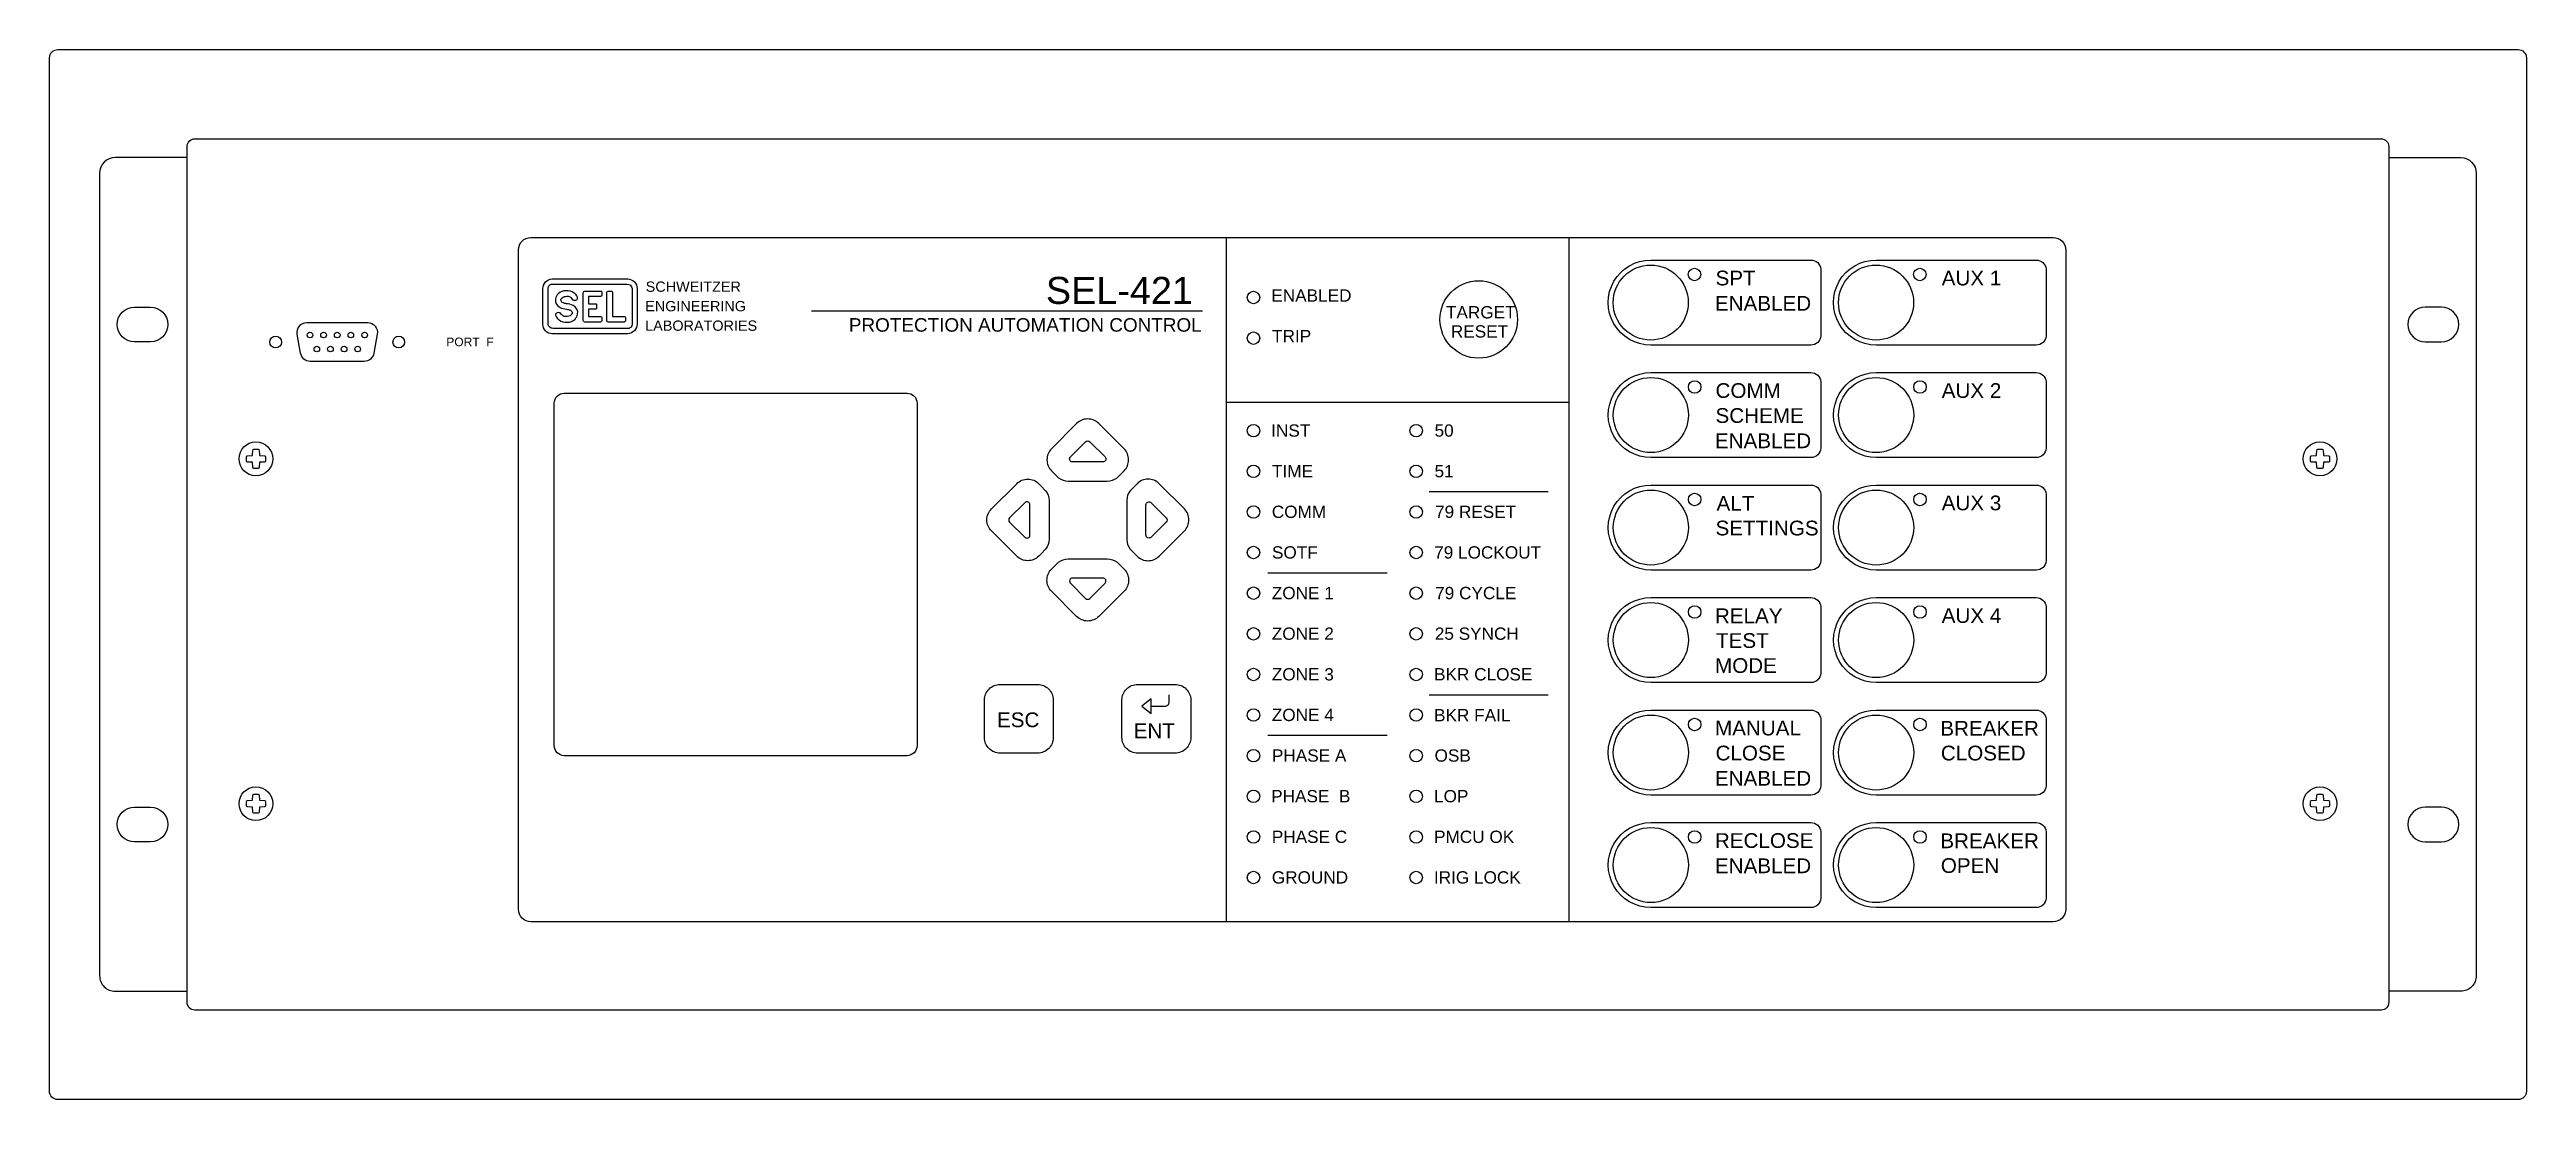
# Model space of a CAD drawing. Extents: x 0.5 to 47.5, y 0.5 to 35.2.
# Drawn here: x 2.1 to 21.9, y 9.34 to 17.74 of the extents above; entities that cross this region are included whole.
import ezdxf

# ---------------------------------------------------------------- set-up
doc = ezdxf.new("R2010")
doc.units = 0
doc.header["$MEASUREMENT"] = 0
for name, color, linetype in [('3_1__H__HORIZONTAL_RACK_MO', 7, 'CONTINUOUS'), ('3_2__3__HORIZONTAL_PANEL_M', 7, 'CONTINUOUS'), ('5_0______DWG_', 7, 'CONTINUOUS')]:
    doc.layers.add(name, color=color, linetype=linetype)
doc.styles.add('ARIAL', font='arial.ttf')

msp = doc.modelspace()

# ---------------------------------------------------------------- texts
at = {"layer": '5_0______DWG_', "style": 'ARIAL'}
for s, height, p in [('SCHWEITZER', 0.0824, (6.866, 15.8)), ('SEL-421', 0.2163, (10.065, 15.703)), ('SPT', 0.118, (15.418, 15.851)), ('AUX 1', 0.118, (17.226, 15.851)), ('ENGINEERING', 0.08237, (6.862, 15.644)), ('ENABLED', 0.0983, (11.867, 15.721)), ('TARGET', 0.0983, (13.263, 15.587)), ('ENABLED', 0.118, (15.413, 15.649)), ('LABORATORIES', 0.08237, (6.862, 15.488)), ('PROTECTION AUTOMATION CONTROL', 0.10817, (8.49, 15.481)), ('TRIP', 0.0983, (11.873, 15.397)), ('RESET', 0.0983, (13.302, 15.434)), ('PORT  F', 0.0688, (5.272, 15.365)), ('COMM', 0.118, (15.418, 14.951)), ('AUX 2', 0.118, (17.226, 14.951)), ('SCHEME', 0.118, (15.418, 14.751)), ('INST', 0.0983, (11.866, 14.641)), ('50', 0.0983, (13.172, 14.641)), ('ENABLED', 0.118, (15.413, 14.549)), ('TIME', 0.0983, (11.873, 14.316)), ('51', 0.0983, (13.172, 14.316)), ('COMM', 0.0983, (11.871, 13.991)), ('79 RESET', 0.0983, (13.176, 13.991)), ('ALT', 0.118, (15.426, 14.049)), ('AUX 3', 0.118, (17.226, 14.052)), ('SETTINGS', 0.118, (15.418, 13.851)), ('SOTF', 0.0983, (11.872, 13.666)), ('79 LOCKOUT', 0.0983, (13.169, 13.666)), ('ZONE 1', 0.0983, (11.871, 13.341)), ('79 CYCLE', 0.0983, (13.177, 13.341)), ('RELAY', 0.118, (15.413, 13.149)), ('AUX 4', 0.118, (17.226, 13.151)), ('ZONE 2', 0.0983, (11.871, 13.016)), ('25 SYNCH', 0.0983, (13.174, 13.016)), ('TEST', 0.118, (15.422, 12.951)), ('MODE', 0.118, (15.414, 12.751)), ('ZONE 3', 0.0983, (11.871, 12.691)), ('BKR CLOSE', 0.0983, (13.168, 12.691)), ('ESC', 0.118, (9.674, 12.317)), ('ENT', 0.118, (10.767, 12.229)), ('ZONE 4', 0.0983, (11.871, 12.366)), ('BKR FAIL', 0.0983, (13.168, 12.364)), ('MANUAL', 0.118, (15.414, 12.251)), ('BREAKER', 0.118, (17.215, 12.249)), ('PHASE A', 0.0983, (11.872, 12.041)), ('OSB', 0.0983, (13.172, 12.041)), ('CLOSE', 0.118, (15.418, 12.051)), ('CLOSED', 0.118, (17.219, 12.051)), ('ENABLED', 0.118, (15.413, 11.849)), ('PHASE  B', 0.0983, (11.866, 11.716)), ('LOP', 0.0983, (13.168, 11.716)), ('PHASE C', 0.0983, (11.871, 11.391)), ('PMCU OK', 0.0983, (13.168, 11.391)), ('RECLOSE', 0.118, (15.413, 11.351)), ('BREAKER', 0.118, (17.215, 11.349)), ('GROUND', 0.0983, (11.871, 11.066)), ('IRIG LOCK', 0.0983, (13.167, 11.066)), ('ENABLED', 0.118, (15.413, 11.149)), ('OPEN', 0.118, (17.219, 11.151))]:
    msp.add_text(s, height=height, dxfattribs=at).set_placement(p)

# ---------------------------------------------------------------- linework, layer by layer
at = {"layer": '3_1__H__HORIZONTAL_RACK_MO'}
for points in [[(3.2, 16.874), (2.626, 16.874, 0.414213), (2.501, 16.749), (2.501, 10.329, 0.414214), (2.626, 10.204), (3.2, 10.204)], [(20.8, 16.874), (21.374, 16.874, -0.414213), (21.499, 16.749), (21.499, 10.329, -0.414214), (21.374, 10.204), (20.8, 10.204)]]:
    msp.add_lwpolyline(points, format="xyb", dxfattribs=at)
for points in [[(3.261, 17.024), (20.739, 17.024, -0.414215), (20.8, 16.963), (20.8, 10.115, -0.414214), (20.739, 10.054), (3.261, 10.054, -0.414214), (3.2, 10.115), (3.2, 16.963, -0.414212)], [(2.78, 15.678), (2.908, 15.678, -1), (2.908, 15.4), (2.78, 15.4, -1)], [(21.22, 15.678), (21.092, 15.678, 1), (21.092, 15.4), (21.22, 15.4, 1)], [(2.78, 11.678), (2.908, 11.678, -1), (2.908, 11.4), (2.78, 11.4, -1)], [(21.22, 11.678), (21.092, 11.678, 1), (21.092, 11.4), (21.22, 11.4, 1)]]:
    msp.add_lwpolyline(points, format="xyb", close=True, dxfattribs=at)
at = {"layer": '3_2__3__HORIZONTAL_PANEL_M'}
msp.add_lwpolyline([(2.168, 17.738), (21.833, 17.738, -0.414082), (21.9, 17.671), (21.9, 9.406, -0.414079), (21.833, 9.338), (2.168, 9.338, -0.414081), (2.1, 9.406), (2.1, 17.671, -0.414077)], format="xyb", close=True, dxfattribs=at)
at = {"layer": '5_0______DWG_'}
for points in [[(5.949, 16.235), (18.117, 16.235, -0.414315), (18.217, 16.135), (18.217, 10.86, -0.414634), (18.117, 10.76), (5.949, 10.76, -0.414229), (5.849, 10.86), (5.849, 16.135, -0.414193)], [(14.9, 16.054), (16.18, 16.054, -0.385887), (16.261, 15.981), (16.261, 15.448, -0.395152), (16.18, 15.374), (14.9, 15.374, -1.000771)], [(16.701, 16.054), (17.981, 16.054, -0.385887), (18.062, 15.981), (18.062, 15.448, -0.395152), (17.981, 15.374), (16.701, 15.374, -1.000771)], [(6.119, 15.903), (6.722, 15.903, -0.41811), (6.797, 15.826), (6.797, 15.543, -0.404471), (6.722, 15.464), (6.119, 15.464, -0.41811), (6.044, 15.541), (6.044, 15.824, -0.404471)], [(6.125, 15.862), (6.718, 15.862, -0.378768), (6.758, 15.827), (6.758, 15.542, -0.441125), (6.718, 15.506), (6.125, 15.506, -0.378768), (6.086, 15.541), (6.086, 15.826, -0.441125)], [(6.229, 15.809, 0.192116), (6.165, 15.784, 0.12608), (6.145, 15.745, 0.336344), (6.181, 15.675, 0.087668), (6.233, 15.661, -0.022201), (6.248, 15.658, -0.039737), (6.259, 15.655, -0.23043), (6.278, 15.636, -0.182747), (6.276, 15.622, -0.221111), (6.242, 15.603, -0.058363), (6.22, 15.602, -0.13415), (6.198, 15.613, 0.006668), (6.185, 15.628, 0.085557), (6.183, 15.631, 0.231613), (6.152, 15.628, 0.170757), (6.146, 15.621, 0.118457), (6.148, 15.608, 0.153081), (6.174, 15.575, 0.186266), (6.238, 15.556, 0.192116), (6.302, 15.582, 0.12608), (6.322, 15.621, 0.336344), (6.286, 15.691, 0.087668), (6.234, 15.705, -0.022201), (6.219, 15.707, -0.039737), (6.208, 15.711, -0.23043), (6.189, 15.729, -0.182747), (6.191, 15.744, -0.221111), (6.226, 15.763, -0.058363), (6.247, 15.764, -0.13415), (6.27, 15.752, 0.006668), (6.282, 15.737, 0.085557), (6.285, 15.735, 0.231613), (6.315, 15.737, 0.170757), (6.321, 15.745, 0.118457), (6.32, 15.757, 0.153081), (6.294, 15.79, 0.186266)], [(6.379, 15.806), (6.505, 15.806, -0.424366), (6.516, 15.794), (6.516, 15.774, -0.404134), (6.505, 15.762), (6.41, 15.762), (6.41, 15.704), (6.466, 15.704, -0.477137), (6.474, 15.694), (6.474, 15.67, -0.353971), (6.466, 15.66), (6.41, 15.66), (6.41, 15.602), (6.505, 15.602, -0.424366), (6.516, 15.591), (6.516, 15.57, -0.404134), (6.505, 15.558), (6.379, 15.558, -0.432614), (6.367, 15.571), (6.367, 15.793, -0.396049)], [(6.567, 15.806), (6.589, 15.806, -0.432614), (6.601, 15.793), (6.601, 15.602), (6.693, 15.602, -0.424366), (6.705, 15.591), (6.705, 15.57, -0.404134), (6.693, 15.558), (6.567, 15.558, -0.432614), (6.556, 15.571), (6.556, 15.793, -0.396049)], [(4.158, 15.554), (4.643, 15.554, -0.46318), (4.72, 15.461), (4.693, 15.308, -0.363045), (4.615, 15.243), (4.185, 15.243, -0.360245), (4.107, 15.308), (4.08, 15.461, -0.463312)], [(14.901, 15.154), (16.18, 15.154, -0.385887), (16.261, 15.081), (16.261, 14.548, -0.395152), (16.18, 14.474), (14.901, 14.474, -1.000771)], [(16.702, 15.154), (17.981, 15.154, -0.385887), (18.062, 15.081), (18.062, 14.548, -0.395152), (17.981, 14.474), (16.702, 14.474, -1.000771)], [(8.955, 12.089), (6.215, 12.089, -0.414221), (6.135, 12.169), (6.135, 14.909, -0.414221), (6.215, 14.989), (8.955, 14.989, -0.414221), (9.035, 14.909), (9.035, 12.169, -0.414221)], [(10.556, 14.286, 0.176539), (10.634, 14.313), (10.671, 14.349), (10.69, 14.368, 0.414214), (10.69, 14.544), (10.488, 14.746, 0.414214), (10.311, 14.746), (10.11, 14.544, 0.414214), (10.11, 14.368), (10.129, 14.349), (10.166, 14.313, 0.176539), (10.244, 14.286)], [(10.417, 14.601), (10.538, 14.48, -0.66386), (10.521, 14.439), (10.278, 14.439, -0.66386), (10.262, 14.48), (10.383, 14.601, -0.408376)], [(10.09, 13.819, -0.176539), (10.063, 13.741), (10.027, 13.704), (10.008, 13.685, -0.414214), (9.832, 13.685), (9.63, 13.887, -0.414214), (9.63, 14.063), (9.832, 14.265, -0.414214), (10.008, 14.265), (10.027, 14.246), (10.063, 14.209, -0.176539), (10.09, 14.131)], [(10.712, 13.819, 0.176539), (10.739, 13.741), (10.775, 13.704), (10.794, 13.685, 0.414214), (10.97, 13.685), (11.172, 13.887, 0.414214), (11.172, 14.063), (10.97, 14.265, 0.414214), (10.794, 14.265), (10.775, 14.246), (10.739, 14.209, 0.176539), (10.712, 14.131)], [(9.775, 13.958), (9.896, 13.837, 0.66386), (9.937, 13.854), (9.937, 14.096, 0.66386), (9.896, 14.113), (9.775, 13.992, 0.408376)], [(11.027, 13.958), (10.906, 13.837, -0.66386), (10.865, 13.854), (10.865, 14.096, -0.66386), (10.906, 14.113), (11.027, 13.992, -0.408376)], [(14.901, 14.254), (16.18, 14.254, -0.385887), (16.261, 14.181), (16.261, 13.648, -0.395152), (16.18, 13.574), (14.901, 13.574, -1.000771)], [(16.702, 14.254), (17.981, 14.254, -0.385887), (18.062, 14.181), (18.062, 13.648, -0.395152), (17.981, 13.574), (16.702, 13.574, -1.000771)], [(10.556, 13.663, -0.176539), (10.634, 13.636), (10.671, 13.6), (10.69, 13.581, -0.414214), (10.69, 13.404), (10.488, 13.203, -0.414214), (10.311, 13.203), (10.11, 13.404, -0.414214), (10.11, 13.581), (10.129, 13.6), (10.166, 13.636, -0.176539), (10.244, 13.663)], [(10.417, 13.347), (10.538, 13.469, 0.66386), (10.521, 13.51), (10.278, 13.51, 0.66386), (10.262, 13.469), (10.383, 13.347, 0.408376)], [(14.901, 13.354), (16.18, 13.354, -0.385887), (16.261, 13.281), (16.261, 12.748, -0.395152), (16.18, 12.674), (14.901, 12.674, -1.000771)], [(16.702, 13.354), (17.981, 13.354, -0.385887), (18.062, 13.281), (18.062, 12.748, -0.395152), (17.981, 12.674), (16.702, 12.674, -1.000771)], [(9.699, 12.659), (9.999, 12.659, -0.414214), (10.124, 12.534), (10.124, 12.234, -0.414214), (9.999, 12.109), (9.699, 12.109, -0.414214), (9.574, 12.234), (9.574, 12.534, -0.414214)], [(9.699, 12.659), (9.999, 12.659, -0.414214), (10.124, 12.534), (10.124, 12.234, -0.414214), (9.999, 12.109), (9.699, 12.109, -0.414214), (9.574, 12.234), (9.574, 12.534, -0.414214)], [(10.798, 12.659), (11.098, 12.659, -0.414214), (11.223, 12.534), (11.223, 12.234, -0.414214), (11.098, 12.109), (10.798, 12.109, -0.414214), (10.673, 12.234), (10.673, 12.534, -0.414214)], [(10.798, 12.659), (11.098, 12.659, -0.414214), (11.223, 12.534), (11.223, 12.234, -0.414214), (11.098, 12.109), (10.798, 12.109, -0.414214), (10.673, 12.234), (10.673, 12.534, -0.414214)], [(14.901, 12.454), (16.18, 12.454, -0.385887), (16.261, 12.381), (16.261, 11.848, -0.395152), (16.18, 11.774), (14.901, 11.774, -1.000771)], [(16.702, 12.454), (17.981, 12.454, -0.385887), (18.062, 12.381), (18.062, 11.848, -0.395152), (17.981, 11.774), (16.702, 11.774, -1.000771)], [(14.901, 11.554), (16.18, 11.554, -0.385887), (16.261, 11.481), (16.261, 10.948, -0.395152), (16.18, 10.874), (14.901, 10.874, -1.000771)], [(16.702, 11.554), (17.981, 11.554, -0.385887), (18.062, 11.481), (18.062, 10.948, -0.395152), (17.981, 10.874), (16.702, 10.874, -1.000771)]]:
    msp.add_lwpolyline(points, format="xyb", close=True, dxfattribs=at)
for points in [[(11.506, 16.235), (11.506, 10.76)], [(14.246, 16.235), (14.246, 10.76)], [(11.317, 15.645), (8.192, 15.645)], [(11.317, 15.645), (8.192, 15.645)], [(11.505, 14.917), (14.245, 14.917)], [(13.128, 14.202), (14.081, 14.202)], [(11.838, 13.552), (12.792, 13.552)], [(13.128, 12.577), (14.081, 12.577)], [(11.838, 12.252), (12.792, 12.252)]]:
    msp.add_lwpolyline(points, dxfattribs=at)
for points in [[(3.767, 14.54, -0.391794), (3.776, 14.532), (3.778, 14.492, 0.399739), (3.779, 14.491), (3.819, 14.489, -0.391859), (3.827, 14.481), (3.827, 14.447, -0.391764), (3.819, 14.438), (3.779, 14.436, 0.399816), (3.778, 14.435), (3.776, 14.396, -0.391825), (3.767, 14.387), (3.75, 14.387), (3.734, 14.387, -0.391806), (3.725, 14.396), (3.723, 14.435, 0.399638), (3.722, 14.436), (3.682, 14.438, -0.391814), (3.674, 14.447), (3.674, 14.481, -0.39186), (3.682, 14.489), (3.722, 14.491, 0.399739), (3.723, 14.492), (3.725, 14.532, -0.391769), (3.734, 14.54), (3.75, 14.54), (3.767, 14.54)], [(20.267, 14.54, -0.391794), (20.276, 14.532), (20.278, 14.492, 0.399739), (20.279, 14.491), (20.319, 14.489, -0.391859), (20.327, 14.481), (20.327, 14.447, -0.391764), (20.319, 14.438), (20.279, 14.436, 0.399816), (20.278, 14.435), (20.276, 14.396, -0.391825), (20.267, 14.387), (20.25, 14.387), (20.234, 14.387, -0.391806), (20.225, 14.396), (20.223, 14.435, 0.399638), (20.222, 14.436), (20.182, 14.438, -0.391814), (20.174, 14.447), (20.174, 14.481, -0.39186), (20.182, 14.489), (20.222, 14.491, 0.399739), (20.223, 14.492), (20.225, 14.532, -0.391769), (20.234, 14.54), (20.25, 14.54), (20.267, 14.54)], [(10.907, 12.484), (11.015, 12.484, 0.414214), (11.05, 12.519), (11.05, 12.577)], [(10.907, 12.484), (11.015, 12.484, 0.414214), (11.05, 12.519), (11.05, 12.577)], [(3.767, 11.781, -0.391794), (3.776, 11.773), (3.778, 11.733, 0.399739), (3.779, 11.732), (3.819, 11.73, -0.391859), (3.827, 11.722), (3.827, 11.688, -0.391764), (3.819, 11.68), (3.779, 11.677, 0.399816), (3.778, 11.676), (3.776, 11.637, -0.391825), (3.767, 11.628), (3.75, 11.628), (3.734, 11.628, -0.391806), (3.725, 11.637), (3.723, 11.676, 0.399638), (3.722, 11.677), (3.682, 11.68, -0.391814), (3.674, 11.688), (3.674, 11.722, -0.39186), (3.682, 11.73), (3.722, 11.732, 0.399739), (3.723, 11.733), (3.725, 11.773, -0.391769), (3.734, 11.781), (3.75, 11.781), (3.767, 11.781)], [(20.267, 11.781, -0.391794), (20.276, 11.773), (20.278, 11.733, 0.399739), (20.279, 11.732), (20.319, 11.73, -0.391859), (20.327, 11.722), (20.327, 11.688, -0.391764), (20.319, 11.68), (20.279, 11.677, 0.399816), (20.278, 11.676), (20.276, 11.637, -0.391825), (20.267, 11.628), (20.25, 11.628), (20.234, 11.628, -0.391806), (20.225, 11.637), (20.223, 11.676, 0.399638), (20.222, 11.677), (20.182, 11.68, -0.391814), (20.174, 11.688), (20.174, 11.722, -0.39186), (20.182, 11.73), (20.222, 11.732, 0.399739), (20.223, 11.733), (20.225, 11.773, -0.391769), (20.234, 11.781), (20.25, 11.781), (20.267, 11.781)]]:
    msp.add_lwpolyline(points, format="xyb", dxfattribs=at)
msp.add_lwpolyline([(10.907, 12.543), (10.832, 12.484), (10.907, 12.426)], close=True, dxfattribs=at)
msp.add_lwpolyline([(10.907, 12.543), (10.832, 12.484), (10.907, 12.426)], close=True, dxfattribs=at)
for centre, radius in [((13.525, 15.579), 0.31), ((14.9, 15.714), 0.3), ((15.25, 15.939), 0.05), ((16.701, 15.714), 0.3), ((17.051, 15.939), 0.05), ((11.725, 15.754), 0.05), ((3.908, 15.398), 0.047), ((4.182, 15.454), 0.0225), ((4.291, 15.454), 0.0225), ((4.4, 15.454), 0.0225), ((4.509, 15.454), 0.0225), ((4.619, 15.454), 0.0225), ((4.892, 15.398), 0.047), ((11.725, 15.429), 0.05), ((4.237, 15.342), 0.0225), ((4.346, 15.342), 0.0225), ((4.455, 15.342), 0.0225), ((4.564, 15.342), 0.0225), ((14.901, 14.814), 0.3), ((15.251, 15.039), 0.05), ((16.702, 14.814), 0.3), ((17.052, 15.039), 0.05), ((11.725, 14.689), 0.05), ((13.025, 14.689), 0.05), ((3.75, 14.464), 0.135), ((20.25, 14.464), 0.135), ((11.725, 14.364), 0.05), ((13.025, 14.364), 0.05), ((11.725, 14.039), 0.05), ((13.025, 14.039), 0.05), ((14.901, 13.914), 0.3), ((15.251, 14.139), 0.05), ((16.702, 13.914), 0.3), ((17.052, 14.139), 0.05), ((11.725, 13.714), 0.05), ((13.025, 13.714), 0.05), ((11.725, 13.389), 0.05), ((13.025, 13.389), 0.05), ((14.901, 13.014), 0.3), ((15.251, 13.239), 0.05), ((16.702, 13.014), 0.3), ((17.052, 13.239), 0.05), ((11.725, 13.064), 0.05), ((13.025, 13.064), 0.05), ((11.725, 12.739), 0.05), ((13.025, 12.739), 0.05), ((11.725, 12.414), 0.05), ((13.025, 12.414), 0.05), ((14.901, 12.114), 0.3), ((15.251, 12.339), 0.05), ((16.702, 12.114), 0.3), ((17.052, 12.339), 0.05), ((11.725, 12.089), 0.05), ((13.025, 12.089), 0.05), ((3.75, 11.705), 0.135), ((11.725, 11.764), 0.05), ((13.025, 11.764), 0.05), ((20.25, 11.705), 0.135), ((11.725, 11.439), 0.05), ((13.025, 11.439), 0.05), ((14.901, 11.214), 0.3), ((15.251, 11.439), 0.05), ((16.702, 11.214), 0.3), ((17.052, 11.439), 0.05), ((11.725, 11.114), 0.05), ((13.025, 11.114), 0.05)]:
    msp.add_circle(centre, radius, dxfattribs=at)

msp.set_redraw_order([(e.dxf.handle, doc.entitydb.next_handle()) for e in msp.query("TEXT MTEXT ATTDEF DIMENSION ARC_DIMENSION")])  # texts and dimensions are drawn at this point

doc.saveas('drawing.dxf')
